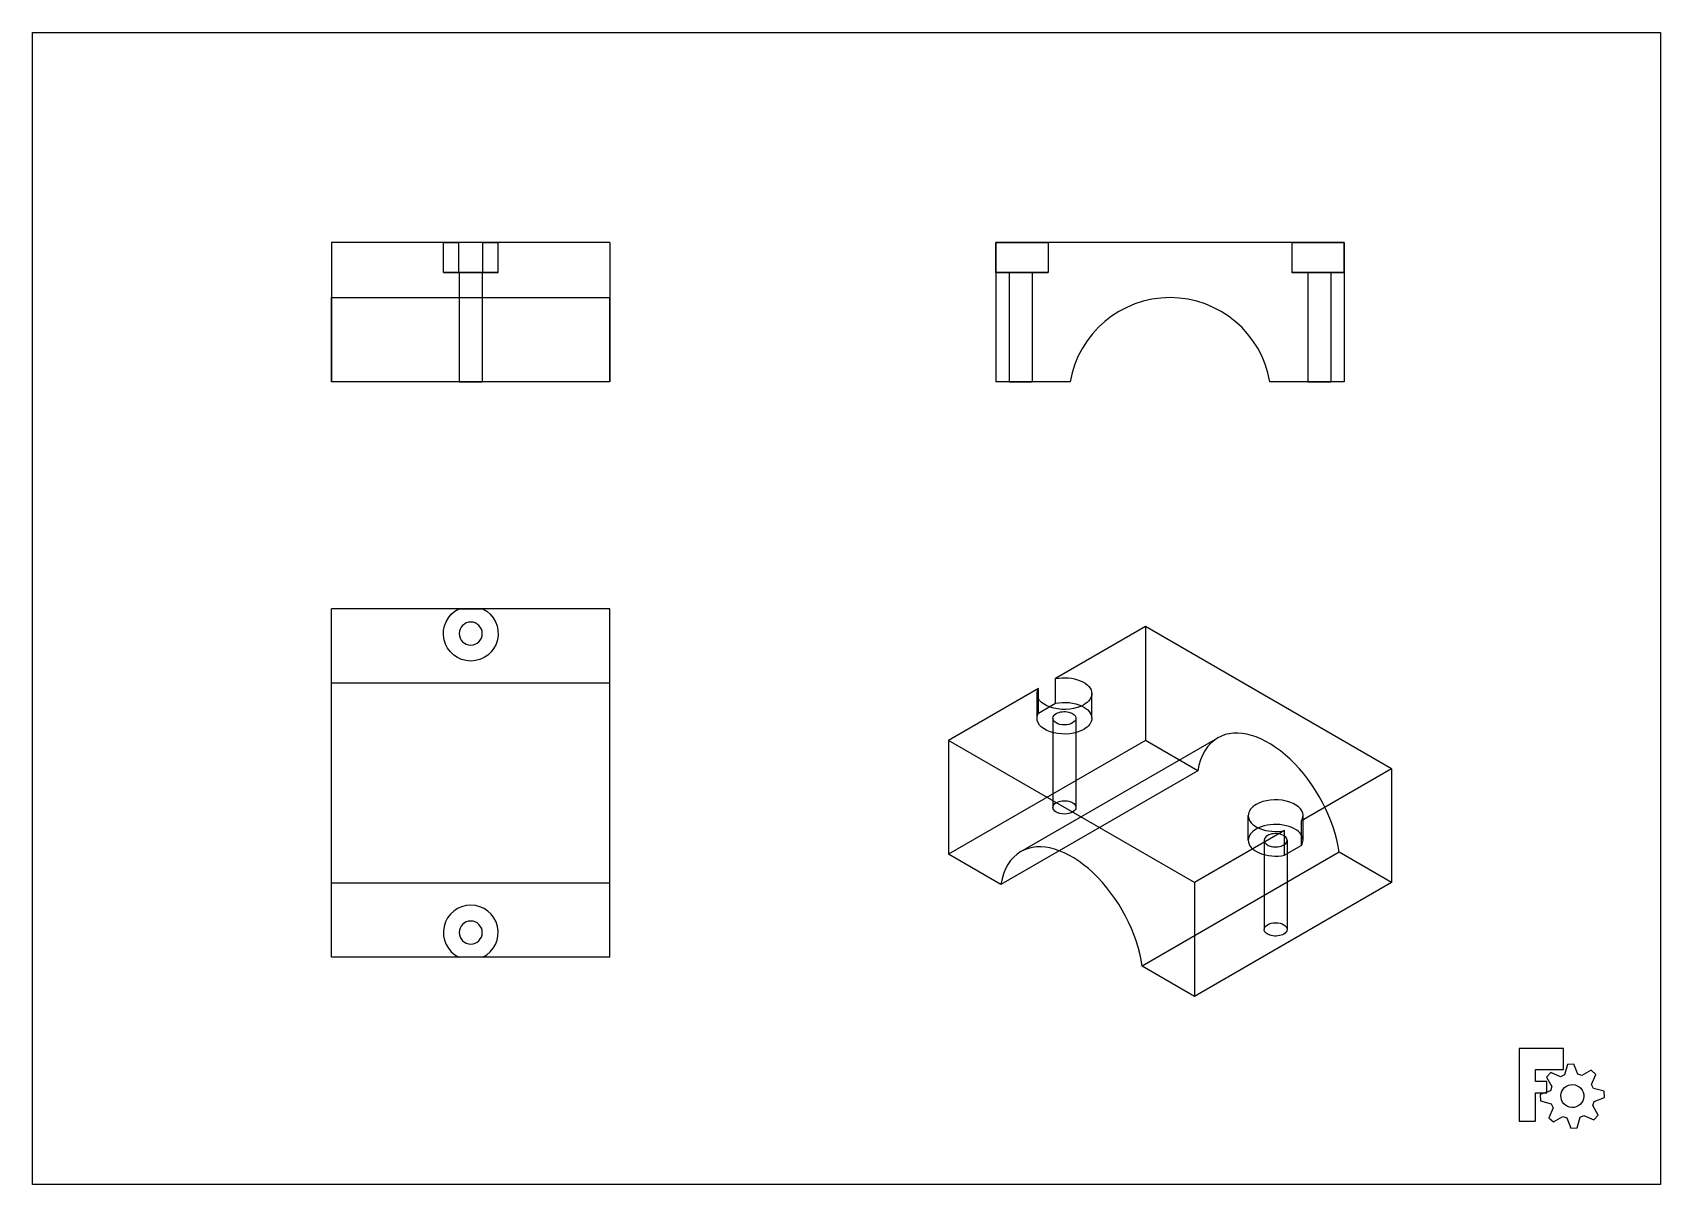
# Model space of a CAD drawing. Extents: x 0 to 296, y 0 to 210.
import ezdxf

# ---------------------------------------------------------------- set-up
doc = ezdxf.new("R2010")
doc.units = 0
doc.layers.add('full3', color=7, linetype='CONTINUOUS')

msp = doc.modelspace()

# ---------------------------------------------------------------- linework, layer by layer
at = {"layer": 'full3', "color": 7}
for p, q in [((0.28138, 209.621397), (296.293646, 209.621397)), ((0.28138, 0.27432), (0.28138, 209.621397)), ((0.28138, 209.621397), (0.28138, 209.621397)), ((296.293646, 209.621397), (296.293646, 0.27432)), ((54.649962, 171.490324), (54.649962, 146.169297)), ((77.793287, 171.490324), (54.649962, 171.490324)), ((54.649962, 171.490324), (54.649962, 146.169297)), ((77.793287, 171.490324), (54.649962, 171.490324)), ((75.013453, 171.490324), (74.982117, 171.490324)), ((74.982117, 171.490324), (74.998044, 171.490324)), ((74.998044, 171.490324), (74.982117, 171.490324)), ((74.982117, 171.490324), (74.998044, 171.490324)), ((74.982117, 166.007424), (74.982117, 171.490324)), ((74.982117, 166.007424), (74.982117, 171.490324)), ((74.998044, 171.490324), (75.045745, 171.490324)), ((75.045745, 171.490324), (74.998044, 171.490324)), ((74.998044, 171.490324), (75.045745, 171.490324)), ((75.10706, 171.490324), (75.013453, 171.490324)), ((75.045745, 171.490324), (75.124891, 171.490324)), ((75.124891, 171.490324), (75.045745, 171.490324)), ((75.045745, 171.490324), (75.124891, 171.490324)), ((75.261764, 171.490324), (75.10706, 171.490324)), ((75.124891, 171.490324), (75.234994, 171.490324)), ((75.234994, 171.490324), (75.124891, 171.490324)), ((75.124891, 171.490324), (75.234994, 171.490324)), ((75.234994, 171.490324), (75.375335, 171.490324)), ((75.375335, 171.490324), (75.234994, 171.490324)), ((75.234994, 171.490324), (75.375335, 171.490324)), ((75.475631, 171.490324), (75.261764, 171.490324)), ((75.375335, 171.490324), (75.545039, 171.490324)), ((75.545039, 171.490324), (75.375335, 171.490324)), ((75.375335, 171.490324), (75.545039, 171.490324)), ((75.745949, 171.490324), (75.475631, 171.490324)), ((75.545039, 171.490324), (75.742998, 171.490324)), ((75.742998, 171.490324), (75.545039, 171.490324)), ((75.545039, 171.490324), (75.742998, 171.490324)), ((75.742998, 171.490324), (75.967958, 171.490324)), ((75.967958, 171.490324), (75.742998, 171.490324)), ((75.742998, 171.490324), (75.967958, 171.490324)), ((76.069329, 171.490324), (75.745949, 171.490324)), ((75.967958, 171.490324), (76.218472, 171.490324)), ((76.218472, 171.490324), (75.967958, 171.490324)), ((75.967958, 171.490324), (76.218472, 171.490324)), ((76.441717, 171.490324), (76.069329, 171.490324)), ((76.218472, 171.490324), (76.492956, 171.490324)), ((76.492956, 171.490324), (76.218472, 171.490324)), ((76.218472, 171.490324), (76.492956, 171.490324)), ((76.858406, 171.490324), (76.441717, 171.490324)), ((76.492956, 171.490324), (76.789636, 171.490324)), ((76.789636, 171.490324), (76.492956, 171.490324)), ((76.492956, 171.490324), (76.789636, 171.490324)), ((76.789636, 171.490324), (77.106618, 171.490324)), ((77.106618, 171.490324), (76.789636, 171.490324)), ((76.789636, 171.490324), (77.106618, 171.490324)), ((77.314176, 171.490324), (76.858406, 171.490324)), ((77.106618, 171.490324), (77.441889, 171.490324)), ((77.441889, 171.490324), (77.106618, 171.490324)), ((77.106618, 171.490324), (77.441889, 171.490324)), ((77.803284, 171.490324), (77.314176, 171.490324)), ((77.441889, 171.490324), (77.793287, 171.490324)), ((77.793287, 171.490324), (77.441889, 171.490324)), ((77.441889, 171.490324), (77.793287, 171.490324)), ((77.793287, 166.007424), (77.793287, 171.490324)), ((77.793287, 166.007424), (77.793287, 171.490324)), ((78.319581, 171.490324), (77.803284, 171.490324)), ((78.856589, 171.490324), (78.319581, 171.490324)), ((79.407528, 171.490324), (78.856589, 171.490324)), ((79.965489, 171.490324), (79.407528, 171.490324)), ((105.281015, 171.490324), (82.13769, 171.490324)), ((82.13769, 171.490324), (82.489088, 171.490324)), ((82.13769, 171.490324), (82.489088, 171.490324)), ((82.489088, 171.490324), (82.13769, 171.490324)), ((82.13769, 166.007424), (82.13769, 171.490324)), ((82.13769, 166.007424), (82.13769, 171.490324)), ((105.281015, 171.490324), (82.13769, 171.490324)), ((82.489088, 171.490324), (82.824359, 171.490324)), ((82.489088, 171.490324), (82.824359, 171.490324)), ((82.824359, 171.490324), (82.489088, 171.490324)), ((82.824359, 171.490324), (83.141341, 171.490324)), ((82.824359, 171.490324), (83.141341, 171.490324)), ((83.141341, 171.490324), (82.824359, 171.490324)), ((83.141341, 171.490324), (83.438021, 171.490324)), ((83.141341, 171.490324), (83.438021, 171.490324)), ((83.438021, 171.490324), (83.141341, 171.490324)), ((83.438021, 171.490324), (83.712505, 171.490324)), ((83.438021, 171.490324), (83.712505, 171.490324)), ((83.712505, 171.490324), (83.438021, 171.490324)), ((83.712505, 171.490324), (83.96302, 171.490324)), ((83.712505, 171.490324), (83.96302, 171.490324)), ((83.96302, 171.490324), (83.712505, 171.490324)), ((83.96302, 171.490324), (84.187979, 171.490324)), ((83.96302, 171.490324), (84.187979, 171.490324)), ((84.187979, 171.490324), (83.96302, 171.490324)), ((84.187979, 171.490324), (84.385938, 171.490324)), ((84.187979, 171.490324), (84.385938, 171.490324)), ((84.385938, 171.490324), (84.187979, 171.490324)), ((84.385938, 171.490324), (84.555642, 171.490324)), ((84.385938, 171.490324), (84.555642, 171.490324)), ((84.555642, 171.490324), (84.385938, 171.490324)), ((84.555642, 171.490324), (84.695984, 171.490324)), ((84.555642, 171.490324), (84.695984, 171.490324)), ((84.695984, 171.490324), (84.555642, 171.490324)), ((84.695984, 171.490324), (84.806086, 171.490324)), ((84.695984, 171.490324), (84.806086, 171.490324)), ((84.806086, 171.490324), (84.695984, 171.490324)), ((84.806086, 171.490324), (84.885232, 171.490324)), ((84.806086, 171.490324), (84.885232, 171.490324)), ((84.885232, 171.490324), (84.806086, 171.490324)), ((84.885232, 171.490324), (84.932933, 171.490324)), ((84.885232, 171.490324), (84.932933, 171.490324)), ((84.932933, 171.490324), (84.885232, 171.490324)), ((84.932933, 171.490324), (84.94886, 171.490324)), ((84.932933, 171.490324), (84.94886, 171.490324)), ((84.94886, 171.490324), (84.932933, 171.490324)), ((84.94886, 166.007424), (84.94886, 171.490324)), ((84.94886, 166.007424), (84.94886, 171.490324)), ((105.281015, 171.490324), (105.281015, 146.169297)), ((105.281015, 171.490324), (105.281015, 146.169297)), ((238.760616, 171.490324), (175.4718, 171.490324)), ((175.4718, 171.490324), (175.4718, 146.169297)), ((175.96924, 171.490324), (175.4718, 171.490324)), ((175.4718, 166.007424), (175.4718, 171.490324)), ((175.4718, 166.007424), (175.4718, 171.490324)), ((238.760616, 171.490324), (175.4718, 171.490324)), ((175.4718, 171.490324), (175.4718, 146.169297)), ((176.61359, 171.490324), (175.96924, 171.490324)), ((177.38093, 171.490324), (176.61359, 171.490324)), ((178.243153, 171.490324), (177.38093, 171.490324)), ((179.168565, 171.490324), (178.243153, 171.490324)), ((180.12288, 171.490324), (179.168565, 171.490324)), ((181.071116, 171.490324), (180.12288, 171.490324)), ((181.978389, 171.490324), (181.071116, 171.490324)), ((182.81111, 171.490324), (181.978389, 171.490324)), ((183.538882, 171.490324), (182.81111, 171.490324)), ((184.134594, 171.490324), (183.538882, 171.490324)), ((184.576619, 171.490324), (184.134594, 171.490324)), ((184.848412, 171.490324), (184.576619, 171.490324)), ((184.940206, 171.490324), (184.848412, 171.490324)), ((184.940206, 171.490324), (184.940206, 166.007424)), ((229.29221, 171.490324), (229.384004, 171.490324)), ((229.29221, 171.490324), (229.29221, 166.007424)), ((229.384004, 171.490324), (229.655797, 171.490324)), ((229.655797, 171.490324), (230.097822, 171.490324)), ((230.097822, 171.490324), (230.693534, 171.490324)), ((230.693534, 171.490324), (231.421306, 171.490324)), ((231.421306, 171.490324), (232.254027, 171.490324)), ((232.254027, 171.490324), (233.1613, 171.490324)), ((233.1613, 171.490324), (234.109536, 171.490324)), ((234.109536, 171.490324), (235.063851, 171.490324)), ((235.063851, 171.490324), (235.989263, 171.490324)), ((235.989263, 171.490324), (236.851486, 171.490324)), ((236.851486, 171.490324), (237.618826, 171.490324)), ((237.618826, 171.490324), (238.263176, 171.490324)), ((238.263176, 171.490324), (238.760616, 171.490324)), ((238.760616, 171.490324), (238.760616, 146.169297)), ((238.760616, 166.007424), (238.760616, 171.490324)), ((238.760616, 166.007424), (238.760616, 171.490324)), ((238.760616, 171.490324), (238.760616, 146.169297)), ((74.998044, 166.007424), (74.982117, 166.007424)), ((74.982117, 166.007424), (74.998044, 166.007424)), ((75.013453, 166.007424), (74.982117, 166.007424)), ((74.982117, 166.007424), (74.998044, 166.007424)), ((75.045745, 166.007424), (74.998044, 166.007424)), ((74.998044, 166.007424), (75.045745, 166.007424)), ((74.998044, 166.007424), (75.045745, 166.007424)), ((75.10706, 166.007424), (75.013453, 166.007424)), ((75.124891, 166.007424), (75.045745, 166.007424)), ((75.045745, 166.007424), (75.124891, 166.007424)), ((75.045745, 166.007424), (75.124891, 166.007424)), ((75.261764, 166.007424), (75.10706, 166.007424)), ((75.234994, 166.007424), (75.124891, 166.007424)), ((75.124891, 166.007424), (75.234994, 166.007424)), ((75.124891, 166.007424), (75.234994, 166.007424)), ((75.375335, 166.007424), (75.234994, 166.007424)), ((75.234994, 166.007424), (75.375335, 166.007424)), ((75.234994, 166.007424), (75.375335, 166.007424)), ((75.475631, 166.007424), (75.261764, 166.007424)), ((75.545039, 166.007424), (75.375335, 166.007424)), ((75.375335, 166.007424), (75.545039, 166.007424)), ((75.375335, 166.007424), (75.545039, 166.007424)), ((75.745949, 166.007424), (75.475631, 166.007424)), ((75.742998, 166.007424), (75.545039, 166.007424)), ((75.545039, 166.007424), (75.742998, 166.007424)), ((75.545039, 166.007424), (75.742998, 166.007424)), ((75.967958, 166.007424), (75.742998, 166.007424)), ((75.742998, 166.007424), (75.967958, 166.007424)), ((75.742998, 166.007424), (75.967958, 166.007424)), ((76.069329, 166.007424), (75.745949, 166.007424)), ((76.218472, 166.007424), (75.967958, 166.007424)), ((75.967958, 166.007424), (76.218472, 166.007424)), ((75.967958, 166.007424), (76.218472, 166.007424)), ((76.441717, 166.007424), (76.069329, 166.007424)), ((76.492956, 166.007424), (76.218472, 166.007424)), ((76.218472, 166.007424), (76.492956, 166.007424)), ((76.218472, 166.007424), (76.492956, 166.007424)), ((76.858406, 166.007424), (76.441717, 166.007424)), ((76.789636, 166.007424), (76.492956, 166.007424)), ((76.492956, 166.007424), (76.789636, 166.007424)), ((76.492956, 166.007424), (76.789636, 166.007424)), ((77.106618, 166.007424), (76.789636, 166.007424)), ((76.789636, 166.007424), (77.106618, 166.007424)), ((76.789636, 166.007424), (77.106618, 166.007424)), ((77.314176, 166.007424), (76.858406, 166.007424)), ((77.441889, 166.007424), (77.106618, 166.007424)), ((77.106618, 166.007424), (77.441889, 166.007424)), ((77.106618, 166.007424), (77.441889, 166.007424)), ((77.803284, 166.007424), (77.314176, 166.007424)), ((77.793287, 166.007424), (77.441889, 166.007424)), ((77.441889, 166.007424), (77.793287, 166.007424)), ((77.441889, 166.007424), (77.793287, 166.007424)), ((77.793287, 166.007424), (82.13769, 166.007424)), ((82.13769, 166.007424), (77.793287, 166.007424)), ((77.872473, 166.007424), (77.793287, 166.007424)), ((78.319581, 166.007424), (77.803284, 166.007424)), ((77.924948, 166.007424), (77.872473, 166.007424)), ((77.924948, 166.007424), (77.872473, 166.007424)), ((77.872473, 166.007424), (77.872473, 146.169297)), ((77.872473, 166.007424), (77.872473, 146.169297)), ((78.079751, 166.007424), (77.924948, 166.007424)), ((78.079751, 166.007424), (77.924948, 166.007424)), ((78.329099, 166.007424), (78.079751, 166.007424)), ((78.329099, 166.007424), (78.079751, 166.007424)), ((78.856589, 166.007424), (78.319581, 166.007424)), ((78.660513, 166.007424), (78.329099, 166.007424)), ((78.660513, 166.007424), (78.329099, 166.007424)), ((79.057363, 166.007424), (78.660513, 166.007424)), ((79.057363, 166.007424), (78.660513, 166.007424)), ((79.407528, 166.007424), (78.856589, 166.007424)), ((79.499749, 166.007424), (79.057363, 166.007424)), ((79.499749, 166.007424), (79.057363, 166.007424)), ((79.965489, 166.007424), (79.407528, 166.007424)), ((79.965489, 166.007424), (79.499749, 166.007424)), ((79.965489, 166.007424), (79.499749, 166.007424)), ((80.431229, 166.007424), (79.965489, 166.007424)), ((80.431229, 166.007424), (79.965489, 166.007424)), ((80.873614, 166.007424), (80.431229, 166.007424)), ((80.873614, 166.007424), (80.431229, 166.007424)), ((81.270464, 166.007424), (80.873614, 166.007424)), ((81.270464, 166.007424), (80.873614, 166.007424)), ((81.601878, 166.007424), (81.270464, 166.007424)), ((81.601878, 166.007424), (81.270464, 166.007424)), ((81.851226, 166.007424), (81.601878, 166.007424)), ((81.851226, 166.007424), (81.601878, 166.007424)), ((82.00603, 166.007424), (81.851226, 166.007424)), ((82.00603, 166.007424), (81.851226, 166.007424)), ((82.058505, 166.007424), (82.00603, 166.007424)), ((82.058505, 166.007424), (82.00603, 166.007424)), ((82.058505, 166.007424), (82.058505, 146.169297)), ((82.058505, 166.007424), (82.058505, 146.169297)), ((82.13769, 166.007424), (82.058505, 166.007424)), ((82.13769, 166.007424), (82.489088, 166.007424)), ((82.489088, 166.007424), (82.13769, 166.007424)), ((82.13769, 166.007424), (82.489088, 166.007424)), ((82.489088, 166.007424), (82.824359, 166.007424)), ((82.824359, 166.007424), (82.489088, 166.007424)), ((82.489088, 166.007424), (82.824359, 166.007424)), ((82.824359, 166.007424), (83.141341, 166.007424)), ((83.141341, 166.007424), (82.824359, 166.007424)), ((82.824359, 166.007424), (83.141341, 166.007424)), ((83.141341, 166.007424), (83.438021, 166.007424)), ((83.438021, 166.007424), (83.141341, 166.007424)), ((83.141341, 166.007424), (83.438021, 166.007424)), ((83.438021, 166.007424), (83.712505, 166.007424)), ((83.712505, 166.007424), (83.438021, 166.007424)), ((83.438021, 166.007424), (83.712505, 166.007424)), ((83.712505, 166.007424), (83.96302, 166.007424)), ((83.96302, 166.007424), (83.712505, 166.007424)), ((83.712505, 166.007424), (83.96302, 166.007424)), ((83.96302, 166.007424), (84.187979, 166.007424)), ((84.187979, 166.007424), (83.96302, 166.007424)), ((83.96302, 166.007424), (84.187979, 166.007424)), ((84.187979, 166.007424), (84.385938, 166.007424)), ((84.385938, 166.007424), (84.187979, 166.007424)), ((84.187979, 166.007424), (84.385938, 166.007424)), ((84.385938, 166.007424), (84.555642, 166.007424)), ((84.555642, 166.007424), (84.385938, 166.007424)), ((84.385938, 166.007424), (84.555642, 166.007424)), ((84.555642, 166.007424), (84.695984, 166.007424)), ((84.695984, 166.007424), (84.555642, 166.007424)), ((84.555642, 166.007424), (84.695984, 166.007424)), ((84.695984, 166.007424), (84.806086, 166.007424)), ((84.806086, 166.007424), (84.695984, 166.007424)), ((84.695984, 166.007424), (84.806086, 166.007424)), ((84.806086, 166.007424), (84.885232, 166.007424)), ((84.885232, 166.007424), (84.806086, 166.007424)), ((84.806086, 166.007424), (84.885232, 166.007424)), ((84.885232, 166.007424), (84.932933, 166.007424)), ((84.932933, 166.007424), (84.885232, 166.007424)), ((84.885232, 166.007424), (84.932933, 166.007424)), ((84.932933, 166.007424), (84.94886, 166.007424)), ((84.94886, 166.007424), (84.932933, 166.007424)), ((84.932933, 166.007424), (84.94886, 166.007424)), ((175.96924, 166.007424), (175.4718, 166.007424)), ((176.61359, 166.007424), (175.96924, 166.007424)), ((177.38093, 166.007424), (176.61359, 166.007424)), ((178.243153, 166.007424), (177.38093, 166.007424)), ((177.863818, 166.007424), (177.916343, 166.007424)), ((177.916343, 166.007424), (177.863818, 166.007424)), ((177.863818, 166.007424), (177.863818, 146.169297)), ((177.916343, 166.007424), (178.071127, 166.007424)), ((178.071127, 166.007424), (177.916343, 166.007424)), ((178.071127, 166.007424), (178.320495, 166.007424)), ((178.320495, 166.007424), (178.071127, 166.007424)), ((179.168565, 166.007424), (178.243153, 166.007424)), ((178.320495, 166.007424), (178.651889, 166.007424)), ((178.651889, 166.007424), (178.320495, 166.007424)), ((178.651889, 166.007424), (179.048665, 166.007424)), ((179.048665, 166.007424), (178.651889, 166.007424)), ((179.048665, 166.007424), (179.491088, 166.007424)), ((179.491088, 166.007424), (179.048665, 166.007424)), ((180.12288, 166.007424), (179.168565, 166.007424)), ((179.491088, 166.007424), (179.956834, 166.007424)), ((179.956834, 166.007424), (179.491088, 166.007424)), ((179.956834, 166.007424), (180.42258, 166.007424)), ((180.42258, 166.007424), (179.956834, 166.007424)), ((181.071116, 166.007424), (180.12288, 166.007424)), ((180.42258, 166.007424), (180.865004, 166.007424)), ((180.865004, 166.007424), (180.42258, 166.007424)), ((180.865004, 166.007424), (181.26178, 166.007424)), ((181.26178, 166.007424), (180.865004, 166.007424)), ((181.978389, 166.007424), (181.071116, 166.007424)), ((181.26178, 166.007424), (181.593174, 166.007424)), ((181.593174, 166.007424), (181.26178, 166.007424)), ((181.593174, 166.007424), (181.842542, 166.007424)), ((181.842542, 166.007424), (181.593174, 166.007424)), ((181.842542, 166.007424), (181.997326, 166.007424)), ((181.997326, 166.007424), (181.842542, 166.007424)), ((182.81111, 166.007424), (181.978389, 166.007424)), ((181.997326, 166.007424), (182.04985, 166.007424)), ((182.04985, 166.007424), (181.997326, 166.007424)), ((182.04985, 166.007424), (182.04985, 146.169297)), ((183.538882, 166.007424), (182.81111, 166.007424)), ((184.134594, 166.007424), (183.538882, 166.007424)), ((184.576619, 166.007424), (184.134594, 166.007424)), ((184.848412, 166.007424), (184.576619, 166.007424)), ((184.940206, 166.007424), (184.848412, 166.007424)), ((229.29221, 166.007424), (229.384004, 166.007424)), ((229.384004, 166.007424), (229.655797, 166.007424)), ((229.655797, 166.007424), (230.097822, 166.007424)), ((230.097822, 166.007424), (230.693534, 166.007424)), ((230.693534, 166.007424), (231.421306, 166.007424)), ((231.421306, 166.007424), (232.254027, 166.007424)), ((232.23509, 166.007424), (232.182566, 166.007424)), ((232.182566, 166.007424), (232.23509, 166.007424)), ((232.182566, 166.007424), (232.182566, 146.169297)), ((232.389874, 166.007424), (232.23509, 166.007424)), ((232.23509, 166.007424), (232.389874, 166.007424)), ((232.254027, 166.007424), (233.1613, 166.007424)), ((232.639242, 166.007424), (232.389874, 166.007424)), ((232.389874, 166.007424), (232.639242, 166.007424)), ((232.970636, 166.007424), (232.639242, 166.007424)), ((232.639242, 166.007424), (232.970636, 166.007424)), ((233.367412, 166.007424), (232.970636, 166.007424)), ((232.970636, 166.007424), (233.367412, 166.007424)), ((233.1613, 166.007424), (234.109536, 166.007424)), ((233.809836, 166.007424), (233.367412, 166.007424)), ((233.367412, 166.007424), (233.809836, 166.007424)), ((234.275582, 166.007424), (233.809836, 166.007424)), ((233.809836, 166.007424), (234.275582, 166.007424)), ((234.109536, 166.007424), (235.063851, 166.007424)), ((234.741328, 166.007424), (234.275582, 166.007424)), ((234.275582, 166.007424), (234.741328, 166.007424)), ((235.183751, 166.007424), (234.741328, 166.007424)), ((234.741328, 166.007424), (235.183751, 166.007424)), ((235.063851, 166.007424), (235.989263, 166.007424)), ((235.580527, 166.007424), (235.183751, 166.007424)), ((235.183751, 166.007424), (235.580527, 166.007424)), ((235.911921, 166.007424), (235.580527, 166.007424)), ((235.580527, 166.007424), (235.911921, 166.007424)), ((236.161289, 166.007424), (235.911921, 166.007424)), ((235.911921, 166.007424), (236.161289, 166.007424)), ((235.989263, 166.007424), (236.851486, 166.007424)), ((236.316073, 166.007424), (236.161289, 166.007424)), ((236.161289, 166.007424), (236.316073, 166.007424)), ((236.368598, 166.007424), (236.316073, 166.007424)), ((236.316073, 166.007424), (236.368598, 166.007424)), ((236.368598, 166.007424), (236.368598, 146.169297)), ((236.851486, 166.007424), (237.618826, 166.007424)), ((237.618826, 166.007424), (238.263176, 166.007424)), ((238.263176, 166.007424), (238.760616, 166.007424)), ((54.649962, 161.354735), (54.649962, 161.446649)), ((54.649962, 161.446649), (54.649962, 161.354735)), ((54.649962, 161.446649), (105.281015, 161.446649)), ((54.649962, 161.079892), (54.649962, 161.354735)), ((54.649962, 161.354735), (54.649962, 161.079892)), ((54.649962, 160.624911), (54.649962, 161.079892)), ((54.649962, 161.079892), (54.649962, 160.624911)), ((54.649962, 159.994278), (54.649962, 160.624911)), ((54.649962, 160.624911), (54.649962, 159.994278)), ((54.649962, 159.194273), (54.649962, 159.994278)), ((54.649962, 159.994278), (54.649962, 159.194273)), ((105.281015, 161.354735), (105.281015, 161.446649)), ((105.281015, 161.446649), (105.281015, 161.354735)), ((105.281015, 161.079892), (105.281015, 161.354735)), ((105.281015, 161.354735), (105.281015, 161.079892)), ((105.281015, 160.624911), (105.281015, 161.079892)), ((105.281015, 161.079892), (105.281015, 160.624911)), ((105.281015, 159.994278), (105.281015, 160.624911)), ((105.281015, 160.624911), (105.281015, 159.994278)), ((105.281015, 159.194273), (105.281015, 159.994278)), ((105.281015, 159.994278), (105.281015, 159.194273)), ((54.649962, 158.232872), (54.649962, 159.194273)), ((54.649962, 159.194273), (54.649962, 158.232872)), ((54.649962, 157.119744), (54.649962, 158.232872)), ((54.649962, 158.232872), (54.649962, 157.119744)), ((54.649962, 155.865854), (54.649962, 157.119744)), ((54.649962, 157.119744), (54.649962, 155.865854)), ((105.281015, 158.232872), (105.281015, 159.194273)), ((105.281015, 159.194273), (105.281015, 158.232872)), ((105.281015, 157.119744), (105.281015, 158.232872)), ((105.281015, 158.232872), (105.281015, 157.119744)), ((105.281015, 155.865854), (105.281015, 157.119744)), ((105.281015, 157.119744), (105.281015, 155.865854)), ((54.649962, 154.483785), (54.649962, 155.865854)), ((54.649962, 155.865854), (54.649962, 154.483785)), ((54.649962, 152.987292), (54.649962, 154.483785)), ((54.649962, 154.483785), (54.649962, 152.987292)), ((105.281015, 154.483785), (105.281015, 155.865854)), ((105.281015, 155.865854), (105.281015, 154.483785)), ((105.281015, 152.987292), (105.281015, 154.483785)), ((105.281015, 154.483785), (105.281015, 152.987292)), ((54.649962, 151.39128), (54.649962, 152.987292)), ((54.649962, 152.987292), (54.649962, 151.39128)), ((54.649962, 149.711678), (54.649962, 151.39128)), ((54.649962, 151.39128), (54.649962, 149.711678)), ((105.281015, 151.39128), (105.281015, 152.987292)), ((105.281015, 152.987292), (105.281015, 151.39128)), ((105.281015, 149.711678), (105.281015, 151.39128)), ((105.281015, 151.39128), (105.281015, 149.711678)), ((54.649962, 147.965215), (54.649962, 149.711678)), ((54.649962, 149.711678), (54.649962, 147.965215)), ((105.281015, 147.965215), (105.281015, 149.711678)), ((105.281015, 149.711678), (105.281015, 147.965215)), ((54.649962, 146.169297), (54.649962, 147.965215)), ((54.649962, 147.965215), (54.649962, 146.169297)), ((105.281015, 146.169297), (54.649962, 146.169297)), ((105.281015, 146.169297), (54.649962, 146.169297)), ((105.281015, 146.169297), (54.649962, 146.169297)), ((105.281015, 146.169297), (54.649962, 146.169297)), ((77.872473, 146.169297), (77.924948, 146.169297)), ((77.924948, 146.169297), (77.872473, 146.169297)), ((77.924948, 146.169297), (78.079751, 146.169297)), ((78.079751, 146.169297), (77.924948, 146.169297)), ((78.079751, 146.169297), (78.329099, 146.169297)), ((78.329099, 146.169297), (78.079751, 146.169297)), ((78.329099, 146.169297), (78.660513, 146.169297)), ((78.660513, 146.169297), (78.329099, 146.169297)), ((78.660513, 146.169297), (79.057363, 146.169297)), ((79.057363, 146.169297), (78.660513, 146.169297)), ((79.057363, 146.169297), (79.499749, 146.169297)), ((79.499749, 146.169297), (79.057363, 146.169297)), ((79.499749, 146.169297), (79.965489, 146.169297)), ((79.965489, 146.169297), (79.499749, 146.169297)), ((79.965489, 146.169297), (80.431229, 146.169297)), ((80.431229, 146.169297), (79.965489, 146.169297)), ((80.431229, 146.169297), (80.873614, 146.169297)), ((80.873614, 146.169297), (80.431229, 146.169297)), ((80.873614, 146.169297), (81.270464, 146.169297)), ((81.270464, 146.169297), (80.873614, 146.169297)), ((81.270464, 146.169297), (81.601878, 146.169297)), ((81.601878, 146.169297), (81.270464, 146.169297)), ((81.601878, 146.169297), (81.851226, 146.169297)), ((81.851226, 146.169297), (81.601878, 146.169297)), ((81.851226, 146.169297), (82.00603, 146.169297)), ((82.00603, 146.169297), (81.851226, 146.169297)), ((82.00603, 146.169297), (82.058505, 146.169297)), ((82.058505, 146.169297), (82.00603, 146.169297)), ((105.281015, 146.169297), (105.281015, 147.965215)), ((105.281015, 147.965215), (105.281015, 146.169297)), ((188.951321, 146.169297), (175.4718, 146.169297)), ((188.951321, 146.169297), (175.4718, 146.169297)), ((177.863818, 146.169297), (177.916343, 146.169297)), ((177.916343, 146.169297), (177.863818, 146.169297)), ((177.916343, 146.169297), (178.071127, 146.169297)), ((178.071127, 146.169297), (177.916343, 146.169297)), ((178.071127, 146.169297), (178.320495, 146.169297)), ((178.320495, 146.169297), (178.071127, 146.169297)), ((178.320495, 146.169297), (178.651889, 146.169297)), ((178.651889, 146.169297), (178.320495, 146.169297)), ((178.651889, 146.169297), (179.048665, 146.169297)), ((179.048665, 146.169297), (178.651889, 146.169297)), ((179.048665, 146.169297), (179.491088, 146.169297)), ((179.491088, 146.169297), (179.048665, 146.169297)), ((179.491088, 146.169297), (179.956834, 146.169297)), ((179.956834, 146.169297), (179.491088, 146.169297)), ((179.956834, 146.169297), (180.42258, 146.169297)), ((180.42258, 146.169297), (179.956834, 146.169297)), ((180.42258, 146.169297), (180.865004, 146.169297)), ((180.865004, 146.169297), (180.42258, 146.169297)), ((180.865004, 146.169297), (181.26178, 146.169297)), ((181.26178, 146.169297), (180.865004, 146.169297)), ((181.26178, 146.169297), (181.593174, 146.169297)), ((181.593174, 146.169297), (181.26178, 146.169297)), ((181.593174, 146.169297), (181.842542, 146.169297)), ((181.842542, 146.169297), (181.593174, 146.169297)), ((181.842542, 146.169297), (181.997326, 146.169297)), ((181.997326, 146.169297), (181.842542, 146.169297)), ((181.997326, 146.169297), (182.04985, 146.169297)), ((182.04985, 146.169297), (181.997326, 146.169297)), ((238.760616, 146.169297), (225.281095, 146.169297)), ((238.760616, 146.169297), (225.281095, 146.169297)), ((232.23509, 146.169297), (232.182566, 146.169297)), ((232.182566, 146.169297), (232.23509, 146.169297)), ((232.389874, 146.169297), (232.23509, 146.169297)), ((232.23509, 146.169297), (232.389874, 146.169297)), ((232.639242, 146.169297), (232.389874, 146.169297)), ((232.389874, 146.169297), (232.639242, 146.169297)), ((232.970636, 146.169297), (232.639242, 146.169297)), ((232.639242, 146.169297), (232.970636, 146.169297)), ((233.367412, 146.169297), (232.970636, 146.169297)), ((232.970636, 146.169297), (233.367412, 146.169297)), ((233.809836, 146.169297), (233.367412, 146.169297)), ((233.367412, 146.169297), (233.809836, 146.169297)), ((234.275582, 146.169297), (233.809836, 146.169297)), ((233.809836, 146.169297), (234.275582, 146.169297)), ((234.741328, 146.169297), (234.275582, 146.169297)), ((234.275582, 146.169297), (234.741328, 146.169297)), ((235.183751, 146.169297), (234.741328, 146.169297)), ((234.741328, 146.169297), (235.183751, 146.169297)), ((235.580527, 146.169297), (235.183751, 146.169297)), ((235.183751, 146.169297), (235.580527, 146.169297)), ((235.911921, 146.169297), (235.580527, 146.169297)), ((235.580527, 146.169297), (235.911921, 146.169297)), ((236.161289, 146.169297), (235.911921, 146.169297)), ((235.911921, 146.169297), (236.161289, 146.169297)), ((236.316073, 146.169297), (236.161289, 146.169297)), ((236.161289, 146.169297), (236.316073, 146.169297)), ((236.368598, 146.169297), (236.316073, 146.169297)), ((236.316073, 146.169297), (236.368598, 146.169297)), ((54.649962, 91.390645), (54.649962, 104.873095)), ((105.281015, 104.873095), (54.649962, 104.873095)), ((54.649962, 41.570528), (54.649962, 104.873095)), ((77.793287, 104.873095), (54.649962, 104.873095)), ((77.793287, 104.873095), (82.13769, 104.873095)), ((105.281015, 104.873095), (82.13769, 104.873095)), ((105.281015, 91.390645), (105.281015, 104.873095)), ((105.281015, 41.570528), (105.281015, 104.873095)), ((202.641011, 101.649549), (186.276248, 92.199323)), ((202.641011, 101.649549), (202.641011, 80.97503)), ((247.393011, 75.806351), (202.641011, 101.649549)), ((77.872473, 100.387086), (77.872473, 100.387086)), ((77.872473, 100.387086), (77.872473, 100.387086)), ((186.276248, 87.722486), (186.276248, 92.199323)), ((54.649962, 90.40133), (54.649962, 91.390645)), ((105.281015, 91.390645), (54.649962, 91.390645)), ((54.649962, 88.728647), (54.649962, 90.40133)), ((105.281015, 90.40133), (105.281015, 91.390645)), ((105.281015, 88.728647), (105.281015, 90.40133)), ((183.204298, 90.425256), (166.839405, 80.97503)), ((182.928219, 85.004064), (182.928219, 89.480901)), ((183.204298, 88.536447), (183.204298, 90.425256)), ((192.894962, 85.004064), (192.894962, 89.480901)), ((54.649962, 86.439287), (54.649962, 88.728647)), ((54.649962, 83.624267), (54.649962, 86.439287)), ((105.281015, 86.439287), (105.281015, 88.728647)), ((105.281015, 83.624267), (105.281015, 86.439287)), ((183.204298, 85.948518), (183.204298, 88.536447)), ((183.204298, 85.948518), (185.16376, 87.080089)), ((185.16376, 87.080089), (186.276248, 87.722486)), ((54.649962, 80.395497), (54.649962, 83.624267)), ((105.281015, 80.395497), (105.281015, 83.624267)), ((185.818575, 85.004064), (185.818575, 68.806383)), ((190.004607, 85.004064), (190.004607, 68.806383)), ((54.649962, 76.881427), (54.649962, 80.395497)), ((105.281015, 76.881427), (105.281015, 80.395497)), ((202.641011, 80.97503), (166.839405, 60.300491)), ((211.591405, 55.131852), (166.839405, 80.97503)), ((166.839405, 80.97503), (166.839405, 60.300491)), ((179.996203, 60.766249), (215.797749, 81.440777)), ((212.172466, 75.470797), (202.641011, 80.97503)), ((54.649962, 73.221811), (54.649962, 76.881427)), ((105.281015, 73.221811), (105.281015, 76.881427)), ((212.172466, 75.470797), (186.977807, 60.921554)), ((247.393011, 75.806351), (231.028118, 66.356115)), ((247.393011, 75.806351), (247.393011, 55.131852)), ((54.649962, 69.562195), (54.649962, 73.221811)), ((105.281015, 69.562195), (105.281015, 73.221811)), ((54.649962, 66.048125), (54.649962, 69.562195)), ((105.281015, 66.048125), (105.281015, 69.562195)), ((54.649962, 62.819355), (54.649962, 66.048125)), ((105.281015, 62.819355), (105.281015, 66.048125)), ((221.337454, 62.823762), (221.337454, 67.300529)), ((231.028118, 61.879347), (231.028118, 66.356115)), ((231.304197, 62.823762), (231.304197, 67.300529)), ((54.649962, 60.004335), (54.649962, 62.819355)), ((105.281015, 60.004335), (105.281015, 62.819355)), ((227.956168, 64.582128), (211.591405, 55.131852)), ((224.227809, 62.823762), (224.227809, 46.625961)), ((227.956168, 60.10536), (227.956168, 64.582128)), ((228.413841, 62.823762), (228.413841, 46.625961)), ((54.649962, 57.714975), (54.649962, 60.004335)), ((105.281015, 57.714975), (105.281015, 60.004335)), ((176.3709, 54.796308), (166.839405, 60.300491)), ((186.977807, 60.921554), (176.3709, 54.796308)), ((237.861516, 60.636035), (202.05995, 39.961546)), ((231.028118, 61.879347), (227.956168, 60.10536)), ((247.393011, 55.131852), (237.861516, 60.636035)), ((54.649962, 56.042292), (54.649962, 57.714975)), ((105.281015, 56.042292), (105.281015, 57.714975)), ((54.649962, 55.052978), (54.649962, 56.042292)), ((54.649962, 41.570528), (54.649962, 55.052978)), ((105.281015, 55.052978), (54.649962, 55.052978)), ((105.281015, 55.052978), (105.281015, 56.042292)), ((105.281015, 41.570528), (105.281015, 55.052978)), ((247.393011, 55.131852), (211.591405, 34.457313)), ((211.591405, 55.131852), (211.591405, 34.457313)), ((77.872473, 46.056536), (77.872473, 46.056536)), ((77.872473, 46.056536), (77.872473, 46.056536)), ((105.281015, 41.570528), (54.649962, 41.570528)), ((77.793287, 41.570528), (54.649962, 41.570528)), ((82.13769, 41.570528), (77.793287, 41.570528)), ((105.281015, 41.570528), (82.13769, 41.570528)), ((211.591405, 34.457313), (202.05995, 39.961546)), ((296.293646, 0.27432), (0.28138, 0.27432))]:
    msp.add_line(p, q, dxfattribs=at)
at = {"layer": 'full3', "color": 1}
for p, q in [((278.684898, 24.961978), (270.607452, 24.969455)), ((270.607452, 24.969455), (270.607452, 24.968956)), ((270.607452, 24.968956), (270.607452, 11.754171)), ((270.607452, 24.968956), (270.607452, 24.968956)), ((278.684898, 21.16512), (278.684898, 24.961978)), ((273.553421, 18.964483), (273.553421, 21.16512)), ((273.553421, 21.16512), (278.684898, 21.16512)), ((275.636471, 18.964483), (273.553421, 18.964483)), ((275.636471, 16.925642), (275.636471, 18.964483)), ((273.553421, 11.754171), (273.553421, 16.925642)), ((273.553421, 16.925642), (275.636471, 16.925642)), ((270.607452, 11.754171), (273.553421, 11.754171))]:
    msp.add_line(p, q, dxfattribs=at)
at = {"layer": 'full3', "color": 5}
for p, q in [((279.393584, 22.095518), (278.875552, 20.18707)), ((280.529294, 22.155212), (279.393584, 22.095518)), ((281.251275, 20.309668), (280.529294, 22.155212)), ((283.721582, 21.03039), (282.008, 20.047007)), ((283.721639, 21.03037), (283.721582, 21.03039)), ((283.721582, 21.03039), (283.721582, 21.03039)), ((284.570367, 20.266433), (283.721639, 21.03037)), ((276.342275, 20.631006), (275.578504, 19.782093)), ((275.578504, 19.782093), (276.561673, 18.068139)), ((276.561673, 18.068139), (276.293, 17.313473)), ((278.150541, 19.839803), (276.342275, 20.631006)), ((278.875552, 20.18707), (278.150541, 19.839803)), ((278.592616, 17.566952), (278.862875, 17.874004)), ((278.862875, 17.874004), (279.192644, 18.118053)), ((279.192644, 18.118053), (279.559291, 18.293616)), ((279.559291, 18.293616), (279.960592, 18.394621)), ((279.960592, 18.394621), (280.36565, 18.411717)), ((280.36565, 18.411717), (280.770599, 18.35321)), ((280.770599, 18.35321), (281.155026, 18.219666)), ((281.155026, 18.219666), (281.155046, 18.219656)), ((281.155046, 18.219656), (281.506822, 18.015513)), ((281.155046, 18.219656), (281.155046, 18.219656)), ((282.008, 20.047007), (281.251275, 20.309668)), ((281.506822, 18.015513), (281.811595, 17.739125)), ((283.777114, 18.451693), (284.570367, 20.266433)), ((284.124305, 17.726524), (283.777114, 18.451693)), ((276.293, 17.313473), (274.447857, 16.591335)), ((274.447857, 16.591335), (274.513604, 15.453185)), ((274.513604, 15.453185), (276.421638, 14.935041)), ((276.421638, 14.935041), (276.768829, 14.209872)), ((278.190438, 16.427775), (278.248933, 16.832812)), ((278.213601, 16.020415), (278.190438, 16.427775)), ((278.314584, 15.619027), (278.213601, 16.020415)), ((278.248933, 16.832812), (278.382448, 17.217322)), ((278.490108, 15.252301), (278.314584, 15.619027)), ((278.382448, 17.217322), (278.592616, 17.566952)), ((278.736317, 14.928531), (278.490108, 15.252301)), ((279.03502, 14.654356), (278.736317, 14.928531)), ((281.946993, 15.096846), (281.678948, 14.795865)), ((281.811595, 17.739125), (282.055591, 17.409284)), ((282.159385, 15.452547), (281.946993, 15.096846)), ((282.055591, 17.409284), (282.231115, 17.042558)), ((282.292899, 15.837057), (282.159385, 15.452547)), ((282.231115, 17.042558), (282.334311, 16.647231)), ((282.351404, 16.242094), (282.292899, 15.837057)), ((282.334311, 16.647231), (282.351404, 16.242094)), ((283.984232, 14.593396), (284.249049, 15.356347)), ((286.034531, 17.214451), (284.124305, 17.726524)), ((284.249049, 15.356347), (286.091999, 16.072413)), ((286.091999, 16.072413), (286.034531, 17.214451)), ((276.768829, 14.209872), (275.971729, 12.403407)), ((275.971729, 12.403407), (276.820457, 11.639469)), ((276.820457, 11.639469), (278.534039, 12.622852)), ((278.534039, 12.622852), (279.294611, 12.351907)), ((279.390643, 14.441919), (279.03502, 14.654356)), ((279.294611, 12.351907), (280.010522, 10.508556)), ((279.775071, 14.308375), (279.390643, 14.441919)), ((280.180019, 14.249858), (279.775071, 14.308375)), ((280.58729, 14.273035), (280.180019, 14.249858)), ((280.982532, 14.376253), (280.58729, 14.273035)), ((281.349178, 14.551816), (280.982532, 14.376253)), ((281.154505, 10.572108), (281.666466, 12.482749)), ((281.678948, 14.795865), (281.349178, 14.551816)), ((281.666466, 12.482749), (282.391477, 12.830016)), ((282.391477, 12.830016), (284.20363, 12.030529)), ((284.967402, 12.879442), (283.984232, 14.593396)), ((284.20363, 12.030529), (284.967402, 12.879442)), ((280.010522, 10.508556), (281.154505, 10.572108))]:
    msp.add_line(p, q, dxfattribs=at)
at = {"layer": 'full3', "color": 7}
for points in [[(79.965489, 171.490324), (79.216093, 171.490324), (78.467816, 171.490324), (77.793287, 171.490324)], [(81.074388, 171.490324), (80.708408, 171.490324), (80.338774, 171.490324), (79.965489, 171.490324)], [(82.13769, 171.490324), (81.463161, 171.490324), (80.714884, 171.490324), (79.965489, 171.490324)], [(81.611396, 171.490324), (81.432394, 171.490324), (81.253391, 171.490324), (81.074388, 171.490324)], [(82.127694, 171.490324), (81.955595, 171.490324), (81.783496, 171.490324), (81.611396, 171.490324)], [(82.616802, 171.490324), (82.453766, 171.490324), (82.29073, 171.490324), (82.127694, 171.490324)], [(83.072571, 171.490324), (82.920644, 171.490324), (82.768721, 171.490324), (82.616802, 171.490324)], [(83.48926, 171.490324), (83.350364, 171.490324), (83.211467, 171.490324), (83.072571, 171.490324)], [(83.861648, 171.490324), (83.737522, 171.490324), (83.613393, 171.490324), (83.48926, 171.490324)], [(84.185029, 171.490324), (84.077235, 171.490324), (83.969441, 171.490324), (83.861648, 171.490324)], [(84.455347, 171.490324), (84.36524, 171.490324), (84.275135, 171.490324), (84.185029, 171.490324)], [(84.669213, 171.490324), (84.597924, 171.490324), (84.526636, 171.490324), (84.455347, 171.490324)], [(84.823917, 171.490324), (84.772349, 171.490324), (84.720781, 171.490324), (84.669213, 171.490324)], [(84.917524, 171.490324), (84.886322, 171.490324), (84.85512, 171.490324), (84.823917, 171.490324)], [(84.94886, 171.490324), (84.938415, 171.490324), (84.92797, 171.490324), (84.917524, 171.490324)], [(175.4718, 171.490324), (175.637647, 171.490324), (175.80346, 171.490324), (175.96924, 171.490324)], [(175.96924, 171.490324), (176.183991, 171.490324), (176.398774, 171.490324), (176.61359, 171.490324)], [(176.61359, 171.490324), (176.869337, 171.490324), (177.125116, 171.490324), (177.38093, 171.490324)], [(177.38093, 171.490324), (177.668371, 171.490324), (177.955779, 171.490324), (178.243153, 171.490324)], [(178.243153, 171.490324), (178.551656, 171.490324), (178.860127, 171.490324), (179.168565, 171.490324)], [(179.168565, 171.490324), (179.805905, 171.490324), (180.440089, 171.490324), (181.071116, 171.490324)], [(181.071116, 171.490324), (181.373574, 171.490324), (181.675998, 171.490324), (181.978389, 171.490324)], [(181.978389, 171.490324), (182.255995, 171.490324), (182.533569, 171.490324), (182.81111, 171.490324)], [(182.81111, 171.490324), (183.053701, 171.490324), (183.296291, 171.490324), (183.538882, 171.490324)], [(183.538882, 171.490324), (183.737486, 171.490324), (183.936056, 171.490324), (184.134594, 171.490324)], [(184.134594, 171.490324), (184.281969, 171.490324), (184.42931, 171.490324), (184.576619, 171.490324)], [(184.576619, 171.490324), (184.667246, 171.490324), (184.757847, 171.490324), (184.848412, 171.490324)], [(184.848412, 171.490324), (184.87904, 171.490324), (184.909638, 171.490324), (184.940206, 171.490324)], [(229.384004, 171.490324), (229.353376, 171.490324), (229.322778, 171.490324), (229.29221, 171.490324)], [(229.655797, 171.490324), (229.565169, 171.490324), (229.474569, 171.490324), (229.384004, 171.490324)], [(230.097822, 171.490324), (229.950447, 171.490324), (229.803106, 171.490324), (229.655797, 171.490324)], [(230.693534, 171.490324), (230.49493, 171.490324), (230.29636, 171.490324), (230.097822, 171.490324)], [(231.421306, 171.490324), (231.178715, 171.490324), (230.936125, 171.490324), (230.693534, 171.490324)], [(232.254027, 171.490324), (231.976421, 171.490324), (231.698847, 171.490324), (231.421306, 171.490324)], [(233.1613, 171.490324), (232.858842, 171.490324), (232.556418, 171.490324), (232.254027, 171.490324)], [(235.063851, 171.490324), (234.426511, 171.490324), (233.792327, 171.490324), (233.1613, 171.490324)], [(235.989263, 171.490324), (235.68076, 171.490324), (235.372289, 171.490324), (235.063851, 171.490324)], [(236.851486, 171.490324), (236.564045, 171.490324), (236.276637, 171.490324), (235.989263, 171.490324)], [(237.618826, 171.490324), (237.363079, 171.490324), (237.1073, 171.490324), (236.851486, 171.490324)], [(238.263176, 171.490324), (238.048425, 171.490324), (237.833642, 171.490324), (237.618826, 171.490324)], [(238.760616, 171.490324), (238.594769, 171.490324), (238.428955, 171.490324), (238.263176, 171.490324)], [(79.965489, 166.007424), (79.245327, 166.007424), (78.526122, 166.007424), (77.872473, 166.007424)], [(77.872473, 166.007424), (77.876858, 166.007424), (77.881243, 166.007424), (77.885629, 166.007424)], [(77.872473, 166.007424), (77.876858, 166.007424), (77.881243, 166.007424), (77.885629, 166.007424)], [(77.885629, 166.007424), (77.898738, 166.007424), (77.911844, 166.007424), (77.924948, 166.007424)], [(77.885629, 166.007424), (77.898738, 166.007424), (77.911844, 166.007424), (77.924948, 166.007424)], [(77.924948, 166.007424), (77.946608, 166.007424), (77.96827, 166.007424), (77.989931, 166.007424)], [(77.924948, 166.007424), (77.946608, 166.007424), (77.96827, 166.007424), (77.989931, 166.007424)], [(77.989931, 166.007424), (78.019871, 166.007424), (78.049811, 166.007424), (78.079751, 166.007424)], [(77.989931, 166.007424), (78.019871, 166.007424), (78.049811, 166.007424), (78.079751, 166.007424)], [(78.079751, 166.007424), (78.117592, 166.007424), (78.155435, 166.007424), (78.193282, 166.007424)], [(78.079751, 166.007424), (78.117592, 166.007424), (78.155435, 166.007424), (78.193282, 166.007424)], [(78.193282, 166.007424), (78.238558, 166.007424), (78.28383, 166.007424), (78.329099, 166.007424)], [(78.193282, 166.007424), (78.238558, 166.007424), (78.28383, 166.007424), (78.329099, 166.007424)], [(78.329099, 166.007424), (78.381232, 166.007424), (78.433368, 166.007424), (78.485507, 166.007424)], [(78.329099, 166.007424), (78.381232, 166.007424), (78.433368, 166.007424), (78.485507, 166.007424)], [(78.485507, 166.007424), (78.543839, 166.007424), (78.602174, 166.007424), (78.660513, 166.007424)], [(78.485507, 166.007424), (78.543839, 166.007424), (78.602174, 166.007424), (78.660513, 166.007424)], [(78.660513, 166.007424), (78.72432, 166.007424), (78.788127, 166.007424), (78.851934, 166.007424)], [(78.660513, 166.007424), (78.72432, 166.007424), (78.788127, 166.007424), (78.851934, 166.007424)], [(78.851934, 166.007424), (78.920413, 166.007424), (78.988889, 166.007424), (79.057363, 166.007424)], [(78.851934, 166.007424), (78.920413, 166.007424), (78.988889, 166.007424), (79.057363, 166.007424)], [(79.057363, 166.007424), (79.129645, 166.007424), (79.201927, 166.007424), (79.274209, 166.007424)], [(79.057363, 166.007424), (79.129645, 166.007424), (79.201927, 166.007424), (79.274209, 166.007424)], [(79.274209, 166.007424), (79.349389, 166.007424), (79.424569, 166.007424), (79.499749, 166.007424)], [(79.274209, 166.007424), (79.349389, 166.007424), (79.424569, 166.007424), (79.499749, 166.007424)], [(79.499749, 166.007424), (79.653462, 166.007424), (79.808708, 166.007424), (79.965489, 166.007424)], [(79.499749, 166.007424), (79.653462, 166.007424), (79.808708, 166.007424), (79.965489, 166.007424)], [(82.058505, 166.007424), (81.404856, 166.007424), (80.685651, 166.007424), (79.965489, 166.007424)], [(79.965489, 166.007424), (80.043603, 166.007424), (80.121718, 166.007424), (80.199832, 166.007424)], [(81.074388, 166.007424), (80.708408, 166.007424), (80.338774, 166.007424), (79.965489, 166.007424)], [(79.965489, 166.007424), (80.043603, 166.007424), (80.121718, 166.007424), (80.199832, 166.007424)], [(80.199832, 166.007424), (80.355191, 166.007424), (80.507503, 166.007424), (80.656768, 166.007424)], [(80.199832, 166.007424), (80.355191, 166.007424), (80.507503, 166.007424), (80.656768, 166.007424)], [(80.656768, 166.007424), (80.72905, 166.007424), (80.801332, 166.007424), (80.873614, 166.007424)], [(80.656768, 166.007424), (80.72905, 166.007424), (80.801332, 166.007424), (80.873614, 166.007424)], [(80.873614, 166.007424), (80.942089, 166.007424), (81.010565, 166.007424), (81.079043, 166.007424)], [(80.873614, 166.007424), (80.942089, 166.007424), (81.010565, 166.007424), (81.079043, 166.007424)], [(81.611396, 166.007424), (81.432394, 166.007424), (81.253391, 166.007424), (81.074388, 166.007424)], [(81.079043, 166.007424), (81.14285, 166.007424), (81.206657, 166.007424), (81.270464, 166.007424)], [(81.079043, 166.007424), (81.14285, 166.007424), (81.206657, 166.007424), (81.270464, 166.007424)], [(81.270464, 166.007424), (81.328802, 166.007424), (81.387138, 166.007424), (81.44547, 166.007424)], [(81.270464, 166.007424), (81.328802, 166.007424), (81.387138, 166.007424), (81.44547, 166.007424)], [(81.44547, 166.007424), (81.497609, 166.007424), (81.549746, 166.007424), (81.601878, 166.007424)], [(81.44547, 166.007424), (81.497609, 166.007424), (81.549746, 166.007424), (81.601878, 166.007424)], [(81.601878, 166.007424), (81.647147, 166.007424), (81.692419, 166.007424), (81.737695, 166.007424)], [(81.601878, 166.007424), (81.647147, 166.007424), (81.692419, 166.007424), (81.737695, 166.007424)], [(82.127694, 166.007424), (81.955595, 166.007424), (81.783496, 166.007424), (81.611396, 166.007424)], [(81.737695, 166.007424), (81.775542, 166.007424), (81.813385, 166.007424), (81.851226, 166.007424)], [(81.737695, 166.007424), (81.775542, 166.007424), (81.813385, 166.007424), (81.851226, 166.007424)], [(81.851226, 166.007424), (81.881166, 166.007424), (81.911106, 166.007424), (81.941047, 166.007424)], [(81.851226, 166.007424), (81.881166, 166.007424), (81.911106, 166.007424), (81.941047, 166.007424)], [(81.941047, 166.007424), (81.962707, 166.007424), (81.984369, 166.007424), (82.00603, 166.007424)], [(81.941047, 166.007424), (81.962707, 166.007424), (81.984369, 166.007424), (82.00603, 166.007424)], [(82.00603, 166.007424), (82.019133, 166.007424), (82.032239, 166.007424), (82.045348, 166.007424)], [(82.00603, 166.007424), (82.019133, 166.007424), (82.032239, 166.007424), (82.045348, 166.007424)], [(82.045348, 166.007424), (82.049734, 166.007424), (82.054119, 166.007424), (82.058505, 166.007424)], [(82.045348, 166.007424), (82.049734, 166.007424), (82.054119, 166.007424), (82.058505, 166.007424)], [(82.616802, 166.007424), (82.453766, 166.007424), (82.29073, 166.007424), (82.127694, 166.007424)], [(83.072571, 166.007424), (82.920644, 166.007424), (82.768721, 166.007424), (82.616802, 166.007424)], [(83.48926, 166.007424), (83.350364, 166.007424), (83.211467, 166.007424), (83.072571, 166.007424)], [(83.861648, 166.007424), (83.737522, 166.007424), (83.613393, 166.007424), (83.48926, 166.007424)], [(84.185029, 166.007424), (84.077235, 166.007424), (83.969441, 166.007424), (83.861648, 166.007424)], [(84.455347, 166.007424), (84.36524, 166.007424), (84.275135, 166.007424), (84.185029, 166.007424)], [(84.669213, 166.007424), (84.597924, 166.007424), (84.526636, 166.007424), (84.455347, 166.007424)], [(84.823917, 166.007424), (84.772349, 166.007424), (84.720781, 166.007424), (84.669213, 166.007424)], [(84.917524, 166.007424), (84.886322, 166.007424), (84.85512, 166.007424), (84.823917, 166.007424)], [(84.94886, 166.007424), (84.938415, 166.007424), (84.92797, 166.007424), (84.917524, 166.007424)], [(175.4718, 166.007424), (175.637647, 166.007424), (175.80346, 166.007424), (175.96924, 166.007424)], [(175.96924, 166.007424), (176.183991, 166.007424), (176.398774, 166.007424), (176.61359, 166.007424)], [(176.61359, 166.007424), (176.869337, 166.007424), (177.125116, 166.007424), (177.38093, 166.007424)], [(177.38093, 166.007424), (177.668371, 166.007424), (177.955779, 166.007424), (178.243153, 166.007424)], [(178.243153, 166.007424), (178.551656, 166.007424), (178.860127, 166.007424), (179.168565, 166.007424)], [(179.168565, 166.007424), (179.805905, 166.007424), (180.440089, 166.007424), (181.071116, 166.007424)], [(181.071116, 166.007424), (181.373574, 166.007424), (181.675998, 166.007424), (181.978389, 166.007424)], [(181.978389, 166.007424), (182.255995, 166.007424), (182.533569, 166.007424), (182.81111, 166.007424)], [(182.81111, 166.007424), (183.053701, 166.007424), (183.296291, 166.007424), (183.538882, 166.007424)], [(183.538882, 166.007424), (183.737486, 166.007424), (183.936056, 166.007424), (184.134594, 166.007424)], [(184.134594, 166.007424), (184.281969, 166.007424), (184.42931, 166.007424), (184.576619, 166.007424)], [(184.576619, 166.007424), (184.667246, 166.007424), (184.757847, 166.007424), (184.848412, 166.007424)], [(184.848412, 166.007424), (184.87904, 166.007424), (184.909638, 166.007424), (184.940206, 166.007424)], [(229.384004, 166.007424), (229.353376, 166.007424), (229.322778, 166.007424), (229.29221, 166.007424)], [(229.655797, 166.007424), (229.565169, 166.007424), (229.474569, 166.007424), (229.384004, 166.007424)], [(230.097822, 166.007424), (229.950447, 166.007424), (229.803106, 166.007424), (229.655797, 166.007424)], [(230.693534, 166.007424), (230.49493, 166.007424), (230.29636, 166.007424), (230.097822, 166.007424)], [(231.421306, 166.007424), (231.178715, 166.007424), (230.936125, 166.007424), (230.693534, 166.007424)], [(232.254027, 166.007424), (231.976421, 166.007424), (231.698847, 166.007424), (231.421306, 166.007424)], [(233.1613, 166.007424), (232.858842, 166.007424), (232.556418, 166.007424), (232.254027, 166.007424)], [(235.063851, 166.007424), (234.426511, 166.007424), (233.792327, 166.007424), (233.1613, 166.007424)], [(235.989263, 166.007424), (235.68076, 166.007424), (235.372289, 166.007424), (235.063851, 166.007424)], [(236.851486, 166.007424), (236.564045, 166.007424), (236.276637, 166.007424), (235.989263, 166.007424)], [(237.618826, 166.007424), (237.363079, 166.007424), (237.1073, 166.007424), (236.851486, 166.007424)], [(238.263176, 166.007424), (238.048425, 166.007424), (237.833642, 166.007424), (237.618826, 166.007424)], [(238.760616, 166.007424), (238.594769, 166.007424), (238.428955, 166.007424), (238.263176, 166.007424)], [(207.116208, 161.446566), (198.153842, 161.446566), (190.489498, 155.000599), (188.951321, 146.169297)], [(207.116208, 161.446566), (198.153842, 161.446566), (190.489498, 155.000599), (188.951321, 146.169297)], [(225.281095, 146.169297), (223.742918, 155.000599), (216.078574, 161.446566), (207.116208, 161.446566)], [(225.281095, 146.169297), (223.742918, 155.000599), (216.078574, 161.446566), (207.116208, 161.446566)], [(77.885629, 146.169297), (77.881243, 146.169297), (77.876858, 146.169297), (77.872473, 146.169297)], [(77.872473, 146.169297), (77.876858, 146.169297), (77.881243, 146.169297), (77.885629, 146.169297)], [(77.924948, 146.169297), (77.911844, 146.169297), (77.898738, 146.169297), (77.885629, 146.169297)], [(77.885629, 146.169297), (77.898738, 146.169297), (77.911845, 146.169297), (77.924948, 146.169297)], [(77.989931, 146.169297), (77.96827, 146.169297), (77.946608, 146.169297), (77.924948, 146.169297)], [(77.924948, 146.169297), (77.946609, 146.169297), (77.96827, 146.169297), (77.989931, 146.169297)], [(78.079751, 146.169297), (78.049811, 146.169297), (78.019871, 146.169297), (77.989931, 146.169297)], [(77.989931, 146.169297), (78.019871, 146.169297), (78.049811, 146.169297), (78.079751, 146.169297)], [(78.193282, 146.169297), (78.155435, 146.169297), (78.117592, 146.169297), (78.079751, 146.169297)], [(78.079751, 146.169297), (78.117591, 146.169297), (78.155435, 146.169297), (78.193282, 146.169297)], [(78.329099, 146.169297), (78.28383, 146.169297), (78.238558, 146.169297), (78.193282, 146.169297)], [(78.193282, 146.169297), (78.238558, 146.169297), (78.28383, 146.169297), (78.329099, 146.169297)], [(78.485507, 146.169297), (78.433368, 146.169297), (78.381232, 146.169297), (78.329099, 146.169297)], [(78.329099, 146.169297), (78.381232, 146.169297), (78.433368, 146.169297), (78.485507, 146.169297)], [(78.660513, 146.169297), (78.602175, 146.169297), (78.543839, 146.169297), (78.485507, 146.169297)], [(78.485507, 146.169297), (78.543839, 146.169297), (78.602174, 146.169297), (78.660513, 146.169297)], [(78.851934, 146.169297), (78.788127, 146.169297), (78.72432, 146.169297), (78.660513, 146.169297)], [(78.660513, 146.169297), (78.72432, 146.169297), (78.788127, 146.169297), (78.851934, 146.169297)], [(79.057363, 146.169297), (78.988889, 146.169297), (78.920413, 146.169297), (78.851934, 146.169297)], [(78.851934, 146.169297), (78.920413, 146.169297), (78.988889, 146.169297), (79.057363, 146.169297)], [(79.274209, 146.169297), (79.201927, 146.169297), (79.129645, 146.169297), (79.057363, 146.169297)], [(79.057363, 146.169297), (79.129645, 146.169297), (79.201927, 146.169297), (79.274209, 146.169297)], [(79.731146, 146.169297), (79.575786, 146.169297), (79.423474, 146.169297), (79.274209, 146.169297)], [(79.274209, 146.169297), (79.349389, 146.169297), (79.424569, 146.169297), (79.499749, 146.169297)], [(79.499749, 146.169297), (79.653462, 146.169297), (79.808708, 146.169297), (79.965489, 146.169297)], [(79.965489, 146.169297), (79.887374, 146.169297), (79.80926, 146.169297), (79.731146, 146.169297)], [(80.431229, 146.169297), (80.277515, 146.169297), (80.122269, 146.169297), (79.965489, 146.169297)], [(79.965489, 146.169297), (80.043603, 146.169297), (80.121718, 146.169297), (80.199832, 146.169297)], [(80.199832, 146.169297), (80.355191, 146.169297), (80.507503, 146.169297), (80.656768, 146.169297)], [(80.656768, 146.169297), (80.581588, 146.169297), (80.506408, 146.169297), (80.431229, 146.169297)], [(80.873614, 146.169297), (80.801332, 146.169297), (80.72905, 146.169297), (80.656768, 146.169297)], [(80.656768, 146.169297), (80.72905, 146.169297), (80.801332, 146.169297), (80.873614, 146.169297)], [(81.079043, 146.169297), (81.010564, 146.169297), (80.942089, 146.169297), (80.873614, 146.169297)], [(80.873614, 146.169297), (80.942089, 146.169297), (81.010565, 146.169297), (81.079043, 146.169297)], [(81.270464, 146.169297), (81.206657, 146.169297), (81.14285, 146.169297), (81.079043, 146.169297)], [(81.079043, 146.169297), (81.14285, 146.169297), (81.206657, 146.169297), (81.270464, 146.169297)], [(81.44547, 146.169297), (81.387138, 146.169297), (81.328803, 146.169297), (81.270464, 146.169297)], [(81.270464, 146.169297), (81.328802, 146.169297), (81.387138, 146.169297), (81.44547, 146.169297)], [(81.601878, 146.169297), (81.549745, 146.169297), (81.497609, 146.169297), (81.44547, 146.169297)], [(81.44547, 146.169297), (81.497609, 146.169297), (81.549746, 146.169297), (81.601878, 146.169297)], [(81.737695, 146.169297), (81.692419, 146.169297), (81.647147, 146.169297), (81.601878, 146.169297)], [(81.601878, 146.169297), (81.647147, 146.169297), (81.692419, 146.169297), (81.737695, 146.169297)], [(81.851226, 146.169297), (81.813385, 146.169297), (81.775542, 146.169297), (81.737695, 146.169297)], [(81.737695, 146.169297), (81.775542, 146.169297), (81.813385, 146.169297), (81.851226, 146.169297)], [(81.941047, 146.169297), (81.911106, 146.169297), (81.881166, 146.169297), (81.851226, 146.169297)], [(81.851226, 146.169297), (81.881166, 146.169297), (81.911106, 146.169297), (81.941047, 146.169297)], [(82.00603, 146.169297), (81.984369, 146.169297), (81.962707, 146.169297), (81.941047, 146.169297)], [(81.941047, 146.169297), (81.962707, 146.169297), (81.984369, 146.169297), (82.00603, 146.169297)], [(82.045348, 146.169297), (82.032239, 146.169297), (82.019133, 146.169297), (82.00603, 146.169297)], [(82.00603, 146.169297), (82.019133, 146.169297), (82.032239, 146.169297), (82.045348, 146.169297)], [(82.058505, 146.169297), (82.054119, 146.169297), (82.049734, 146.169297), (82.045348, 146.169297)], [(82.045348, 146.169297), (82.049734, 146.169297), (82.054119, 146.169297), (82.058505, 146.169297)], [(75.108299, 99.272528), (74.588875, 101.537134), (75.702647, 103.860331), (77.793287, 104.873095)], [(75.108299, 99.272528), (74.588875, 101.537134), (75.702647, 103.860331), (77.793287, 104.873095)], [(82.13769, 104.873095), (84.22833, 103.860331), (85.342102, 101.537134), (84.822679, 99.272528)], [(82.13769, 104.873095), (84.22833, 103.860331), (85.342102, 101.537134), (84.822679, 99.272528)], [(79.965489, 102.480557), (78.809548, 102.480557), (77.872473, 101.543278), (77.872473, 100.387086)], [(79.965489, 102.480557), (78.809548, 102.480557), (77.872473, 101.543278), (77.872473, 100.387086)], [(82.058505, 100.387086), (82.058505, 101.543278), (81.121429, 102.480557), (79.965489, 102.480557)], [(82.058505, 100.387086), (82.058505, 101.543278), (81.121429, 102.480557), (79.965489, 102.480557)], [(79.965489, 95.402632), (77.642556, 95.402632), (75.627722, 97.007921), (75.108299, 99.272528)], [(79.965489, 95.402632), (77.642556, 95.402632), (75.627722, 97.007921), (75.108299, 99.272528)], [(77.872473, 100.387086), (77.872473, 99.230894), (78.809548, 98.293615), (79.965489, 98.293615)], [(77.872473, 100.387086), (77.872473, 99.230894), (78.809548, 98.293615), (79.965489, 98.293615)], [(79.965489, 98.293615), (81.121429, 98.293615), (82.058505, 99.230894), (82.058505, 100.387086)], [(79.965489, 98.293615), (81.121429, 98.293615), (82.058505, 99.230894), (82.058505, 100.387086)], [(84.822679, 99.272528), (84.303255, 97.007921), (82.288421, 95.402632), (79.965489, 95.402632)], [(84.822679, 99.272528), (84.303255, 97.007921), (82.288421, 95.402632), (79.965489, 95.402632)], [(186.276248, 92.199323), (187.799882, 92.504986), (189.485477, 92.365893), (190.799892, 91.82604)], [(190.799892, 91.82604), (192.114306, 91.286187), (192.894969, 90.412344), (192.894962, 89.480901)], [(186.004502, 86.822095), (184.142306, 87.267539), (182.928152, 88.316923), (182.928219, 89.480901)], [(182.928219, 89.480901), (182.928258, 89.802382), (183.021578, 90.121586), (183.204298, 90.425256)], [(192.894962, 89.480901), (192.895007, 88.717653), (192.369997, 87.985656), (191.435432, 87.445948)], [(182.928219, 85.004064), (182.928238, 85.325577), (183.021558, 85.644817), (183.204298, 85.948518)], [(185.818575, 85.004064), (185.818547, 85.324651), (186.039072, 85.632112), (186.431629, 85.858798)], [(191.435432, 87.445948), (190.010191, 86.622875), (187.866698, 86.376652), (186.004502, 86.822095)], [(186.276248, 87.722486), (187.902282, 88.048706), (189.704723, 87.867228), (191.04364, 87.242483)], [(186.431629, 85.858798), (187.030247, 86.204475), (187.930511, 86.307873), (188.712618, 86.120775)], [(188.712618, 86.120775), (189.494726, 85.933679), (190.004649, 85.492933), (190.004607, 85.004064)], [(191.04364, 87.242483), (192.214533, 86.696118), (192.894992, 85.87338), (192.894962, 85.004064)], [(186.004582, 82.345338), (184.142401, 82.790756), (182.928221, 83.840103), (182.928219, 85.004064)], [(187.911591, 83.795394), (186.75565, 83.795394), (185.818575, 84.336534), (185.818575, 85.004064)], [(191.435432, 82.96921), (190.010213, 82.14615), (187.866763, 81.89992), (186.004582, 82.345338)], [(190.004607, 85.004064), (190.004607, 84.336534), (189.067531, 83.795394), (187.911591, 83.795394)], [(192.894962, 85.004064), (192.894961, 84.24085), (192.369954, 83.508894), (191.435432, 82.96921)], [(228.950383, 77.5543), (224.310449, 81.929465), (219.239025, 83.428022), (215.797749, 81.440777)], [(215.797749, 81.440777), (213.899305, 80.344462), (212.63323, 78.259536), (212.172466, 75.470797)], [(237.861516, 60.636035), (237.026292, 66.65575), (233.590317, 73.179134), (228.950383, 77.5543)], [(185.818575, 68.806383), (185.818593, 69.126936), (186.039114, 69.434356), (186.431629, 69.661017)], [(187.911591, 67.597712), (186.75565, 67.597712), (185.818575, 68.138853), (185.818575, 68.806383)], [(186.431629, 69.661017), (187.030225, 70.006681), (187.930447, 70.110086), (188.712538, 69.923013)], [(190.004607, 68.806383), (190.004607, 68.138853), (189.067531, 67.597712), (187.911591, 67.597712)], [(188.712538, 69.923013), (189.49463, 69.735941), (190.00458, 69.295233), (190.004607, 68.806383)], [(222.796984, 69.335433), (221.86244, 68.795737), (221.337432, 68.063761), (221.337454, 67.300529)], [(228.227874, 69.959295), (226.365686, 70.404726), (224.222214, 70.158499), (222.796984, 69.335433)], [(231.304197, 67.300529), (231.30423, 68.464499), (230.090062, 69.513864), (228.227874, 69.959295)], [(221.337454, 67.300529), (221.337458, 66.36909), (222.118125, 65.495253), (223.432538, 64.955405)], [(227.690306, 65.590709), (226.130263, 65.84821), (224.450806, 65.651009), (223.188776, 65.06214)], [(231.028118, 63.768176), (230.495638, 64.653247), (229.250348, 65.333208), (227.690306, 65.590709)], [(231.028118, 66.356115), (231.210851, 66.659804), (231.30417, 66.979029), (231.304197, 67.300529)], [(193.148814, 56.879772), (188.508889, 61.254925), (183.437477, 62.753481), (179.996203, 60.766249)], [(222.796984, 64.858655), (221.862445, 64.318962), (221.337437, 63.586989), (221.337454, 62.823762)], [(221.337454, 62.823762), (221.337458, 61.892322), (222.118125, 61.018486), (223.432538, 60.478637)], [(223.188776, 65.06214), (223.052056, 64.99835), (222.921276, 64.930426), (222.796984, 64.858655)], [(223.432538, 64.955405), (224.746951, 64.415556), (226.432539, 64.276466), (227.956168, 64.582128)], [(225.628806, 63.964395), (224.789667, 63.794628), (224.227854, 63.337224), (224.227809, 62.823762)], [(224.227809, 62.823762), (224.227815, 62.334905), (224.737757, 61.894186), (225.519854, 61.707107)], [(227.956168, 63.578049), (227.40124, 63.979234), (226.467946, 64.134163), (225.628806, 63.964395)], [(228.413841, 62.823762), (228.413817, 63.097887), (228.252432, 63.363866), (227.956168, 63.578049)], [(227.956168, 62.069464), (228.252435, 62.28365), (228.413821, 62.549633), (228.413841, 62.823762)], [(231.304197, 62.823762), (231.30417, 63.145262), (231.210848, 63.464487), (231.028118, 63.768176)], [(231.028118, 61.879347), (231.210851, 62.183036), (231.30417, 62.502261), (231.304197, 62.823762)], [(179.996203, 60.766249), (178.097757, 59.669945), (176.831674, 57.585034), (176.3709, 54.796308)], [(223.432538, 60.478637), (224.746951, 59.938789), (226.432539, 59.799699), (227.956168, 60.10536)], [(225.519854, 61.707107), (226.30195, 61.520027), (227.202185, 61.62343), (227.800787, 61.969097)], [(227.800787, 61.969097), (227.855773, 62.00086), (227.907643, 62.034368), (227.956168, 62.069464)], [(202.05995, 39.961546), (201.224714, 45.981253), (197.78874, 52.504619), (193.148814, 56.879772)], [(79.965489, 51.04099), (77.642556, 51.04099), (75.627722, 49.435701), (75.108299, 47.171094)], [(79.965489, 51.04099), (77.642556, 51.04099), (75.627722, 49.435701), (75.108299, 47.171094)], [(84.822679, 47.171094), (84.303255, 49.435701), (82.288421, 51.04099), (79.965489, 51.04099)], [(84.822679, 47.171094), (84.303255, 49.435701), (82.288421, 51.04099), (79.965489, 51.04099)], [(79.965489, 48.150007), (78.809548, 48.150007), (77.872473, 47.212728), (77.872473, 46.056536)], [(79.965489, 48.150007), (78.809548, 48.150007), (77.872473, 47.212728), (77.872473, 46.056536)], [(82.058505, 46.056536), (82.058505, 47.212728), (81.121429, 48.150007), (79.965489, 48.150007)], [(82.058505, 46.056536), (82.058505, 47.212728), (81.121429, 48.150007), (79.965489, 48.150007)], [(224.227809, 46.625961), (224.227809, 47.293491), (225.164885, 47.834631), (226.320825, 47.834631)], [(226.320825, 47.834631), (227.476766, 47.834631), (228.413841, 47.293491), (228.413841, 46.625961)], [(75.108299, 47.171094), (74.588875, 44.906488), (75.702647, 42.583291), (77.793287, 41.570528)], [(75.108299, 47.171094), (74.588875, 44.906488), (75.702647, 42.583291), (77.793287, 41.570528)], [(77.872473, 46.056536), (77.872473, 44.900344), (78.809548, 43.963066), (79.965489, 43.963066)], [(77.872473, 46.056536), (77.872473, 44.900344), (78.809548, 43.963066), (79.965489, 43.963066)], [(79.965489, 43.963066), (81.121429, 43.963066), (82.058505, 44.900344), (82.058505, 46.056536)], [(79.965489, 43.963066), (81.121429, 43.963066), (82.058505, 44.900344), (82.058505, 46.056536)], [(82.13769, 41.570528), (84.22833, 42.583291), (85.342102, 44.906488), (84.822679, 47.171094)], [(82.13769, 41.570528), (84.22833, 42.583291), (85.342102, 44.906488), (84.822679, 47.171094)], [(225.519878, 45.50933), (224.737786, 45.696402), (224.227836, 46.13711), (224.227809, 46.625961)], [(227.800787, 45.771326), (227.202191, 45.425662), (226.301969, 45.322258), (225.519878, 45.50933)], [(228.413841, 46.625961), (228.413823, 46.305407), (228.193302, 45.997987), (227.800787, 45.771326)]]:
    msp.add_open_spline(points, degree=3, dxfattribs=at)

doc.saveas('drawing.dxf')
